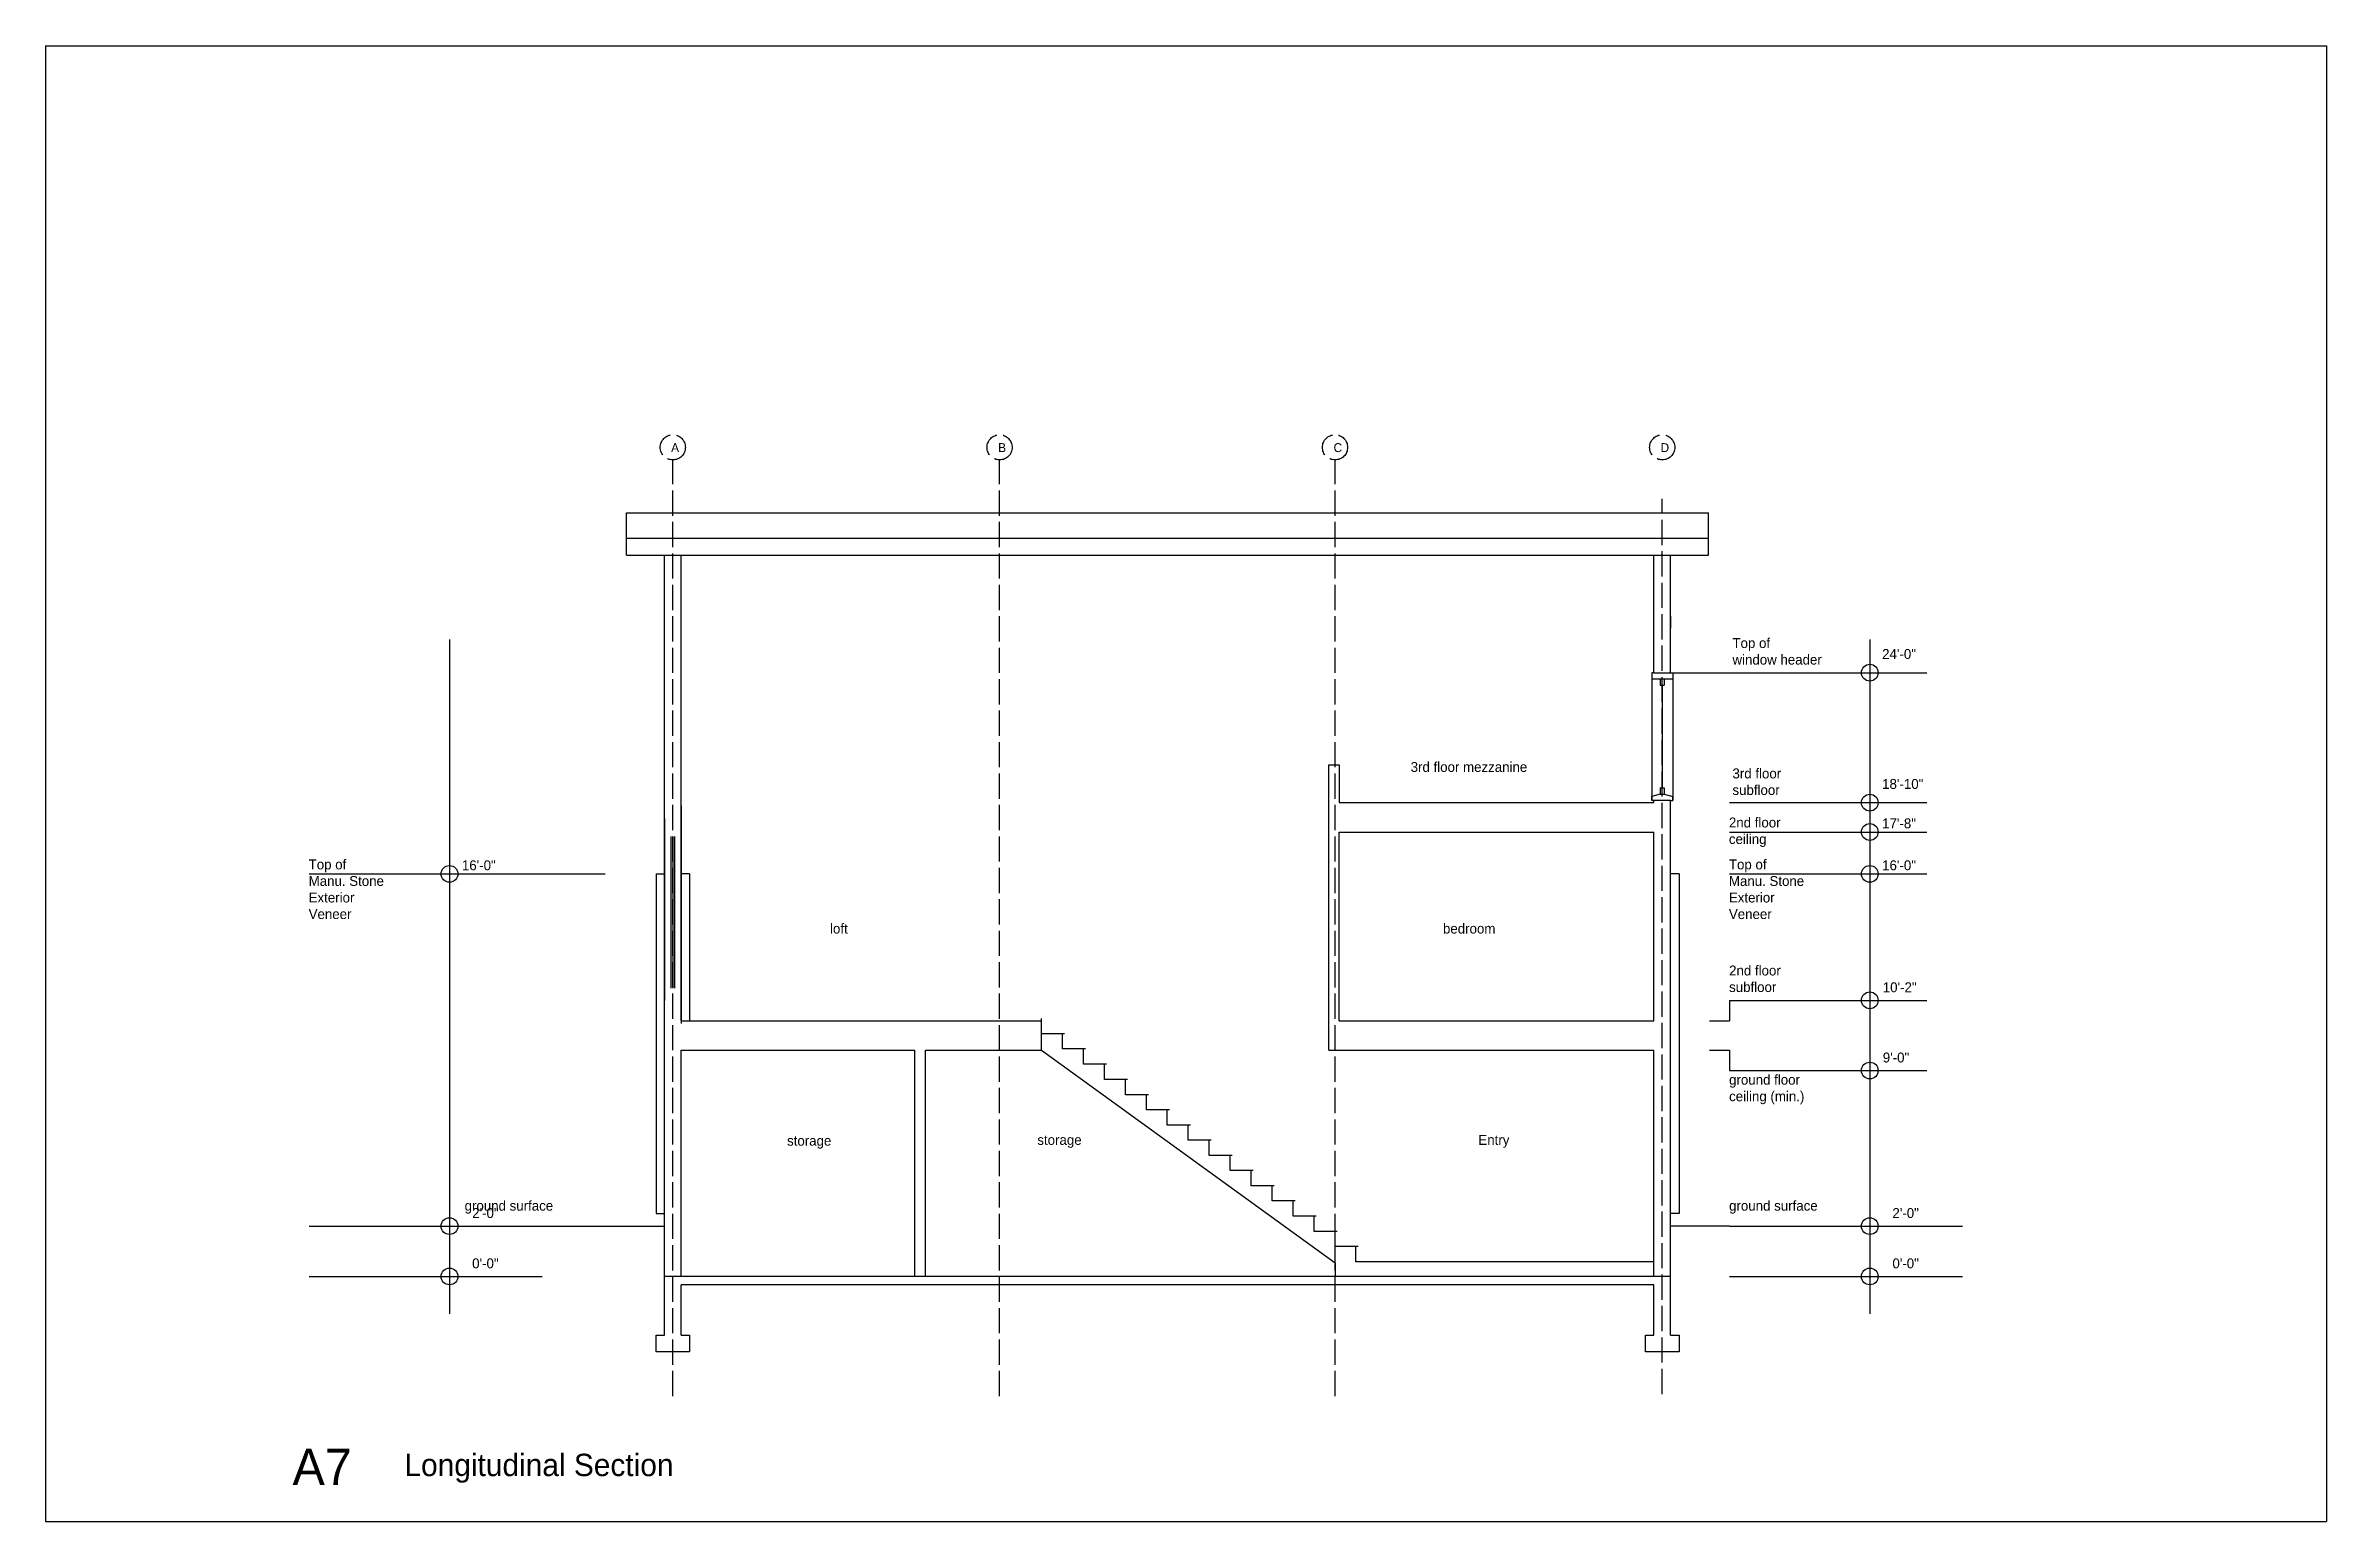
# Model space of a CAD drawing. Header units: inches. Extents: x 967 to 8475, y 452 to 3434.
# Drawn here: x 3365 to 4453, y 2730 to 3434 of the extents above; entities that cross this region are included whole.
import ezdxf

# ---------------------------------------------------------------- set-up
doc = ezdxf.new("R2010")
doc.units = ezdxf.units.IN
doc.header["$MEASUREMENT"] = 0
doc.linetypes.add('ACAD_ISO02W100', pattern=[15, 12, -3])
for name, color, linetype in [('const', 7, 'Continuous'), ('e2', 251, 'Continuous'), ('glass', 172, 'Continuous'), ('grid', 252, 'ACAD_ISO02W100'), ('millwork', 253, 'Continuous'), ('stairs', 140, 'Continuous'), ('walls', 7, 'Continuous')]:
    doc.layers.add(name, color=color, linetype=linetype)

msp = doc.modelspace()

# ---------------------------------------------------------------- texts
at = {"layer": 'const', "attachment_point": 1}
for s, insert, char_height, width in [('A', (3663.5, 3244.7), 4.26, 1625.197), ('B', (3819.5, 3244.7), 4.26, 1625.197), ('C', (3979.5, 3244.7), 4.26, 1625.197), ('D', (4135.5, 3244.7), 4.26, 1625.197), ('Top of\\Pwindow header', (4169.8, 3151.7), 4.736, 1805.775), ('24\'-0"', (4241.2, 3146.5), 4.74, 1805.775), ('3rd floor mezzanine', (4016.3, 3092.6), 4.736, 1805.775), ('3rd floor^Jsubfloor', (4169.8, 3089.5), 4.736, 1805.775), ('18\'-10"', (4241.2, 3084.5), 4.74, 1805.775), ('\\P2nd floor^Jceiling', (4168.1, 3074), 4.736, 1805.775), ('\\P17\'-8"', (4241.2, 3073.6), 4.74, 1805.775), ('\\PTop of\\PManu. Stone\\PExterior\\PVeneer', (3490.6, 3054), 4.736, 1805.775), ('\\P16\'-0"', (3563.7, 3053.6), 4.74, 1805.775), ('\\PTop of\\PManu. Stone\\PExterior\\PVeneer', (4168.1, 3054), 4.736, 1805.775), ('\\P16\'-0"', (4241.2, 3053.6), 4.74, 1805.775), ('loft', (3739.3, 3015.5), 4.74, 1805.775), ('bedroom', (4031.7, 3015.5), 4.74, 1805.775), ('2nd floor^Jsubfloor', (4168.2, 2995.5), 4.736, 1805.775), ('10\'-2"', (4241.5, 2987.5), 4.74, 1805.775), ('9\'-0"', (4241.5, 2954), 4.74, 1805.775), ('ground floor^Jceiling (min.)', (4168.2, 2943.4), 4.736, 1805.775), ('storage', (3718.8, 2914.3), 4.74, 1805.775), ('storage', (3838.2, 2914.7), 4.74, 1805.775), ('Entry', (4048.6, 2914.7), 4.74, 1805.775), ('ground surface', (3565, 2883.3), 4.736, 1805.775), ('ground surface', (4168.2, 2883.3), 4.736, 1805.775), ('2\'-0"', (3568.6, 2879.8), 4.74, 1805.775), ('2\'-0"', (4246.1, 2879.8), 4.74, 1805.775), ('0\'-0"', (3568.6, 2855.8), 4.74, 1805.775), ('0\'-0"', (4246.1, 2855.8), 4.74, 1805.775), ('A7', (3482.9, 2765), 17.26, 6582.049), ('Longitudinal Section', (3536.3, 2762.6), 10.656, 4062.993)]:
    msp.add_mtext(s, dxfattribs=dict(at, insert=insert, char_height=char_height, width=width))

# ---------------------------------------------------------------- linework, layer by layer
for p, q in [((3365.1, 3434.3), (3365.1, 2730.3)), ((3365.1, 3434.3), (4453.1, 3434.3)), ((4453.1, 3434.3), (4453.1, 2730.3)), ((3365.1, 2730.3), (4453.1, 2730.3))]:
    msp.add_line(p, q)
at = {"layer": 'e2'}
for p, q in [((4140.3, 3185.3), (4140.3, 3191.3)), ((3660.3, 3162.1), (3660.3, 3175.8)), ((4140.3, 3162.1), (4140.3, 3175.8)), ((3557.8, 3151.1), (3557.8, 2829.3)), ((4235.3, 3151.1), (4235.3, 2829.3)), ((4131.3, 3135.2), (4131.3, 3074.2)), ((4140.3, 3135.2), (4262.5, 3135.2)), ((4141.3, 3135.2), (4141.3, 3074.2)), ((3668.3, 3071.7), (3668.3, 2967.9)), ((4168.4, 3073.2), (4262.5, 3073.2)), ((3660.3, 3065.6), (3660.3, 2978.9)), ((4168.4, 3059.2), (4262.5, 3059.2)), ((3663.4, 3057.1), (3663.4, 2984.7)), ((3665.1, 3057.1), (3665.1, 2984.7)), ((3490.9, 3039.2), (3632.1, 3039.2)), ((4168.4, 3039.2), (4262.5, 3039.2)), ((4168.4, 2978.9), (4262.5, 2978.9)), ((4168.4, 2978.9), (4168.4, 2969.2)), ((4158.9, 2969.2), (4168.4, 2969.2)), ((4158.9, 2955.2), (4168.4, 2955.2)), ((4168.4, 2955.2), (4168.4, 2945.4)), ((4168.4, 2945.4), (4262.5, 2945.4)), ((3490.9, 2871.2), (3632.1, 2871.2)), ((4168.4, 2871.2), (4262.5, 2871.2)), ((4247.7, 2871.2), (4279.6, 2871.2)), ((3490.9, 2847.2), (3585, 2847.2)), ((3570.2, 2847.2), (3602, 2847.2)), ((4168.4, 2847.2), (4262.5, 2847.2)), ((4247.7, 2847.2), (4279.6, 2847.2))]:
    msp.add_line(p, q, dxfattribs=at)
for centre in [(4235.3, 3135.2), (4235.3, 3073.2), (4235.3, 3059.2), (3557.8, 3039.2), (4235.3, 3039.2), (4235.3, 2978.9), (4235.3, 2945.4), (3557.8, 2871.2), (4235.3, 2871.2), (3557.8, 2847.2), (4235.3, 2847.2)]:
    msp.add_circle(centre, 4, dxfattribs=at)
at = {"layer": 'glass'}
msp.add_line((3664.3, 3057.1), (3664.3, 2984.7), dxfattribs=at)
at = {"layer": 'grid'}
for p, q in [((3664.3, 2790.1), (3664.3, 3236.7)), ((3820.2, 2790.1), (3820.2, 3236.7)), ((3980.2, 2790.1), (3980.2, 3236.7)), ((4136.3, 2791.1), (4136.3, 3218.1))]:
    msp.add_line(p, q, dxfattribs=at)
for centre in [(3664.3, 3242.7), (3820.2, 3242.7), (3980.2, 3242.7), (4136.3, 3242.7)]:
    msp.add_circle(centre, 6, dxfattribs=at)
at = {"layer": 'millwork'}
for p, q in [((3642.3, 3199.3), (3642.3, 3211.4)), ((3642.3, 3211.4), (4158.3, 3211.4)), ((4158.3, 3199.3), (4158.3, 3211.4))]:
    msp.add_line(p, q, dxfattribs=at)
at = {"layer": 'stairs'}
for p, q in [((3840.2, 2962.9), (3840.2, 2970.2)), ((3851.2, 2962.9), (3840.2, 2962.9)), ((3850.2, 2955.7), (3850.2, 2962.9)), ((3861.2, 2955.7), (3850.2, 2955.7)), ((3860.2, 2948.4), (3860.2, 2955.7)), ((3871.2, 2948.4), (3860.2, 2948.4)), ((3870.2, 2941.2), (3870.2, 2948.4)), ((3881.2, 2941.2), (3870.2, 2941.2)), ((3880.2, 2933.9), (3880.2, 2941.2)), ((3891.2, 2933.9), (3880.2, 2933.9)), ((3890.2, 2926.7), (3890.2, 2933.9)), ((3901.2, 2926.7), (3890.2, 2926.7)), ((3900.2, 2919.4), (3900.2, 2926.7)), ((3911.2, 2919.4), (3900.2, 2919.4)), ((3910.2, 2912.2), (3910.2, 2919.4)), ((3921.2, 2912.2), (3910.2, 2912.2)), ((3920.2, 2904.9), (3920.2, 2912.2)), ((3931.2, 2904.9), (3920.2, 2904.9)), ((3930.2, 2897.7), (3930.2, 2904.9)), ((3941.2, 2897.7), (3930.2, 2897.7)), ((3940.2, 2890.4), (3940.2, 2897.7)), ((3951.2, 2890.4), (3940.2, 2890.4)), ((3950.2, 2883.2), (3950.2, 2890.4)), ((3961.2, 2883.2), (3950.2, 2883.2)), ((3960.2, 2875.9), (3960.2, 2883.2)), ((3971.2, 2875.9), (3960.2, 2875.9)), ((3970.2, 2868.7), (3970.2, 2875.9)), ((3981.2, 2868.7), (3970.2, 2868.7)), ((3980.2, 2861.4), (3980.2, 2868.7)), ((3991.2, 2861.4), (3980.2, 2861.4)), ((3990.2, 2854.2), (3990.2, 2861.4)), ((4132.3, 2854.2), (3990.2, 2854.2))]:
    msp.add_line(p, q, dxfattribs=at)
at = {"layer": 'walls'}
for p, q in [((3642.3, 3191.3), (3642.3, 3199.3)), ((3642.3, 3199.3), (4158.3, 3199.3)), ((4158.3, 3191.3), (4158.3, 3199.3)), ((3642.3, 3191.3), (4158.3, 3191.3)), ((3660.3, 2847.2), (3660.3, 3191.3)), ((3668.3, 2969.2), (3668.3, 3191.3)), ((4132.3, 3135.2), (4132.3, 3191.3)), ((4140.3, 3135.2), (4140.3, 3191.3)), ((4140.3, 3175.8), (4140.3, 3185.3)), ((4140.3, 3162.1), (4140.3, 3156.5)), ((4131.3, 3135.2), (4131.3, 3132.2)), ((4132.3, 3135.2), (4131.3, 3135.2)), ((4132.3, 3135.2), (4140.3, 3135.2)), ((4141.3, 3135.2), (4141.3, 3132.2)), ((4131.3, 3132.2), (4141.3, 3132.2)), ((4135.3, 3132.2), (4137.3, 3132.2)), ((4135.3, 3132.2), (4135.3, 3129.2)), ((4135.3, 3129.2), (4137.3, 3129.2)), ((4136.3, 3129.2), (4136.3, 3080.3)), ((4137.3, 3132.2), (4137.3, 3129.2)), ((3977.2, 2955.2), (3977.2, 3091.2)), ((3977.2, 3091.2), (3982.2, 3091.2)), ((3982.2, 3091.2), (3982.2, 3073.2)), ((4135.3, 3080.3), (4135.3, 3077.2)), ((4135.3, 3080.3), (4137.3, 3080.3)), ((4137.3, 3080.3), (4137.3, 3077.2)), ((3982.2, 3073.2), (4132.3, 3073.2)), ((4135.3, 3077.2), (4131.3, 3076.2)), ((4131.3, 3074.2), (4131.3, 3076.2)), ((4140.3, 3074.2), (4131.3, 3074.2)), ((4132.3, 3073.2), (4132.3, 3074.2)), ((4135.3, 3077.2), (4137.3, 3077.2)), ((4137.3, 3077.2), (4141.3, 3076.2)), ((4140.3, 3061.5), (4140.3, 3074.2)), ((4140.3, 3074.2), (4141.3, 3074.2)), ((4141.3, 3074.2), (4141.3, 3076.2)), ((4141.3, 3074.2), (4141.3, 3074.2)), ((3982.2, 2969.2), (3982.2, 3059.2)), ((3982.2, 3059.2), (4132.3, 3059.2)), ((4132.3, 2969.2), (4132.3, 3059.2)), ((4140.3, 2819.2), (4140.3, 3061.5)), ((3656.3, 3039.2), (3660.3, 3039.2)), ((3656.3, 3039.2), (3656.3, 2877.2)), ((3672.3, 3039.2), (3668.3, 3039.2)), ((3672.3, 3039.2), (3672.3, 2969.2)), ((4144.3, 3039.2), (4140.3, 3039.2)), ((4144.3, 3039.2), (4144.3, 2877.2)), ((3668.3, 2969.2), (3840.2, 2969.2)), ((3840.2, 2955.2), (3840.2, 2967.9)), ((3982.2, 2969.2), (4132.3, 2969.2)), ((3668.3, 2955.2), (3779.8, 2955.2)), ((3668.3, 2847.2), (3668.3, 2955.2)), ((3779.8, 2847.2), (3779.8, 2955.2)), ((3784.8, 2847.2), (3784.8, 2955.2)), ((3784.8, 2955.2), (3840.2, 2955.2)), ((3840.2, 2955.2), (3980.2, 2853.7)), ((3977.2, 2955.2), (4132.3, 2955.2)), ((4132.3, 2847.2), (4132.3, 2955.2)), ((3656.3, 2877.2), (3660.3, 2877.2)), ((4144.3, 2877.2), (4140.3, 2877.2)), ((3632.1, 2871.2), (3660.3, 2871.2)), ((4168.4, 2871.2), (4140.3, 2871.2)), ((3980.2, 2853.7), (3980.2, 2847.2)), ((4140.3, 2847.2), (3660.3, 2847.2)), ((3660.3, 2819.2), (3660.3, 2847.2)), ((4132.3, 2843.2), (3668.3, 2843.2)), ((3668.3, 2819.2), (3668.3, 2843.2)), ((4132.3, 2819.2), (4132.3, 2843.2)), ((3656.3, 2819.2), (3660.3, 2819.2)), ((3656.3, 2811.2), (3656.3, 2819.2)), ((3668.3, 2819.2), (3672.3, 2819.2)), ((3672.3, 2819.2), (3672.3, 2811.2)), ((4128.3, 2811.2), (4128.3, 2819.2)), ((4128.3, 2819.2), (4132.3, 2819.2)), ((4140.3, 2819.2), (4144.3, 2819.2)), ((4144.3, 2819.2), (4144.3, 2811.2)), ((3672.3, 2811.2), (3656.3, 2811.2)), ((4144.3, 2811.2), (4128.3, 2811.2))]:
    msp.add_line(p, q, dxfattribs=at)

msp.set_redraw_order([(e.dxf.handle, doc.entitydb.next_handle()) for e in msp.query("TEXT MTEXT ATTDEF DIMENSION ARC_DIMENSION")])  # texts and dimensions are drawn at this point

doc.saveas('drawing.dxf')
